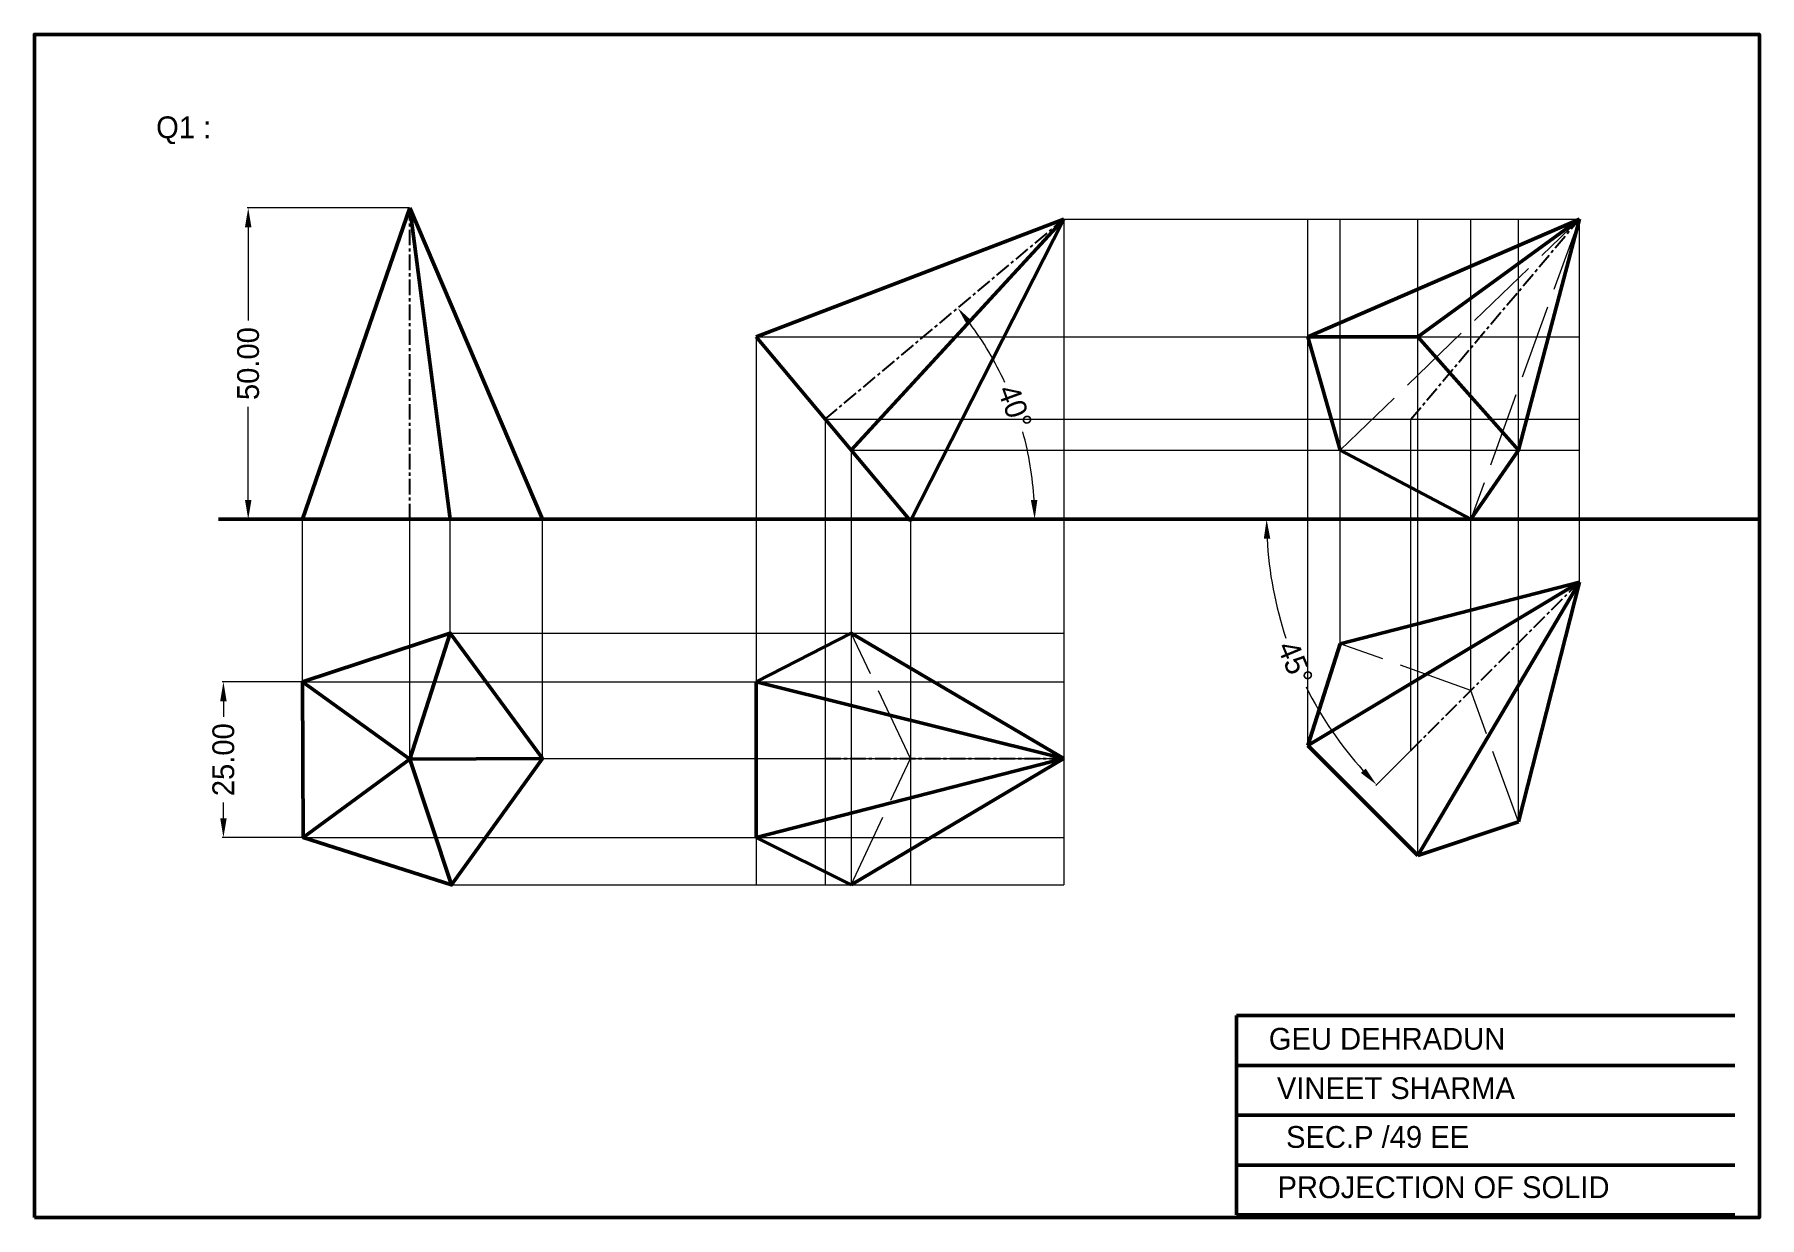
# Model space of a CAD drawing. Header units: millimetres. Extents: x 32 to 3196, y 55 to 542.
# Drawn here: x 32.3 to 309.3, y 325.6 to 515.6 of the extents above; entities that cross this region are included whole.
import ezdxf

# ---------------------------------------------------------------- set-up
doc = ezdxf.new("R2010")
doc.units = ezdxf.units.MM
doc.header["$MEASUREMENT"] = 0
doc.linetypes.add('ACAD_ISO02W100', pattern=[15, 12, -3])
doc.linetypes.add('CENTERX2', pattern=[4, 2.5, -0.5, 0.5, -0.5])
for name, color, linetype, lineweight in [('Layer1', 7, 'Continuous', 50), ('Layer2', 150, 'Continuous', 13), ('Layer4', 1, 'ACAD_ISO02W100', 13)]:
    doc.layers.add(name, color=color, linetype=linetype, lineweight=lineweight)
doc.layers.add('Layer3', color=7, linetype='CENTERX2')
doc.styles.get("Standard").update_dxf_attribs({"font": 'comicbd.ttf', "height": 3.5})
doc.dimstyles.get("Standard").update_dxf_attribs({"dimtxt": 3.5, "dimasz": 3.1, "dimexe": 0.18, "dimexo": 0.0625, "dimgap": 0.09, "dimtad": 0, "dimtoh": 1, "dimzin": 0, "dimdsep": 46, "dimtxsty": 'Standard', "dimcen": 0.09, "dimclrd": 4, "dimclre": 4, "dimclrt": 4, "dimadec": 0, "dimazin": 0, "dimtfac": 1, "dimtofl": 0, "dimtmove": 0, "dimatfit": 3, "dimfxl": 1, "dimtolj": 1, "dimtzin": 0, "dimlwd": 13, "dimlwe": 13, "dimarcsym": 0})

msp = doc.modelspace()

# ---------------------------------------------------------------- texts
at = {"layer": 'Layer1', "char_height": 3.5, "attachment_point": 1}
for s, width, insert in [('Q1 :', 22.93366, (51.874, 502.403)), ('GEU DEHRADUN', 74.81625, (230.551, 356.01)), ('VINEET SHARMA ', 73.52032, (231.847, 348.085)), ('SEC.P /49 EE', 76.11219, (233.317, 340.244)), ('PROJECTION OF SOLID ', 80, (231.951, 332.163))]:
    msp.add_mtext_dynamic_manual_height_columns(s, width=width, gutter_width=17.5, heights=[0], dxfattribs=dict(at, insert=insert))

# ---------------------------------------------------------------- blocks, each defined once
blk = doc.blocks.new('*D1')
at = {"layer": 'Defpoints', "color": 0, "transparency": 16777216}
for p in [(197.62, 485.89), (159.32, 453.75), (191.53, 449.87), (61.87, 437.7), (309.03, 437.7)]:
    blk.add_point(p, dxfattribs=at)
at = {"layer": 'Layer1', "color": 4, "linetype": 'Continuous', "lineweight": 13, "transparency": 16777216}
for start, end in [(24.5898, 36.6333), (3.3667, 15.4102)]:
    blk.add_arc((140.19, 437.7), 52.76, start, end, dxfattribs=at)
at = {"layer": 'Layer1', "color": 4, "transparency": 16777216}
for points in [[(182.12, 468.86), (182.93, 469.5), (180.61, 471.62)], [(193.38, 440.81), (192.34, 440.78), (192.95, 437.7)]]:
    blk.add_solid(points, dxfattribs=at)
at = {"layer": 'Layer1', "color": 4, "transparency": 16777216, "insert": (189.77, 455.75), "char_height": 3.5, "attachment_point": 5, "rotation": 290}
blk.add_mtext('\\A1;40°', dxfattribs=at)
blk = doc.blocks.new('*D2')
at = {"layer": 'Defpoints', "color": 0, "transparency": 16777216}
for p in [(61.87, 437.7), (309.03, 437.7), (280.41, 427.62), (232.24, 422.09), (253.33, 400.54)]:
    blk.add_point(p, dxfattribs=at)
at = {"layer": 'Layer1', "color": 4, "linetype": 'Continuous', "lineweight": 13, "transparency": 16777216}
blk.add_line((253.28, 400.5), (247.72, 394.93), dxfattribs=at)
for start, end in [(182.9459, 198.4848), (206.5152, 222.0541)]:
    blk.add_arc((290.49, 437.7), 60.3, start, end, dxfattribs=at)
at = {"layer": 'Layer1', "color": 4, "transparency": 16777216}
for points in [[(229.75, 434.59), (230.78, 434.61), (230.19, 437.7)], [(246.09, 397.67), (245.34, 396.95), (247.85, 395.06)]]:
    blk.add_solid(points, dxfattribs=at)
at = {"layer": 'Layer1', "color": 4, "transparency": 16777216, "insert": (234.78, 414.62), "char_height": 3.5, "attachment_point": 5, "rotation": 292.5}
blk.add_mtext('\\A1;45°', dxfattribs=at)
blk = doc.blocks.new('*D3')
at = {"layer": 'Defpoints', "color": 0, "transparency": 16777216}
for p in [(66.66, 487.7), (92.63, 487.7), (92.63, 437.7)]:
    blk.add_point(p, dxfattribs=at)
at = {"layer": 'Layer4', "color": 4, "linetype": 'Continuous', "lineweight": 13, "transparency": 16777216}
for p, q in [((92.57, 487.7), (66.48, 487.7)), ((66.66, 484.6), (66.66, 469.62)), ((66.66, 440.8), (66.66, 455.78)), ((92.57, 437.7), (66.48, 437.7))]:
    blk.add_line(p, q, dxfattribs=at)
at = {"layer": 'Layer4', "color": 4, "transparency": 16777216}
for points in [[(66.14, 484.6), (67.18, 484.6), (66.66, 487.7)], [(66.14, 440.8), (67.18, 440.8), (66.66, 437.7)]]:
    blk.add_solid(points, dxfattribs=at)
at = {"layer": 'Layer4', "color": 4, "transparency": 16777216, "insert": (66.66, 462.7), "char_height": 3.5, "attachment_point": 5, "rotation": 90}
blk.add_mtext('\\A1;50.00', dxfattribs=at)
blk = doc.blocks.new('*D4')
at = {"layer": 'Defpoints', "color": 0, "transparency": 16777216}
for p in [(62.68, 411.58), (75.36, 411.58), (75.5, 386.58)]:
    blk.add_point(p, dxfattribs=at)
at = {"layer": 'Layer4', "color": 4, "linetype": 'Continuous', "lineweight": 13, "transparency": 16777216}
for p, q in [((75.3, 411.58), (62.5, 411.58)), ((62.68, 408.48), (62.68, 405.95)), ((62.68, 389.68), (62.68, 392.2)), ((75.44, 386.58), (62.5, 386.58))]:
    blk.add_line(p, q, dxfattribs=at)
at = {"layer": 'Layer4', "color": 4, "transparency": 16777216}
for points in [[(62.16, 408.48), (63.2, 408.48), (62.68, 411.58)], [(62.16, 389.68), (63.2, 389.68), (62.68, 386.58)]]:
    blk.add_solid(points, dxfattribs=at)
at = {"layer": 'Layer4', "color": 4, "transparency": 16777216, "insert": (62.68, 399.08), "char_height": 3.5, "attachment_point": 5, "rotation": 90}
blk.add_mtext('\\A1;25.00', dxfattribs=at)

# ---------------------------------------------------------------- dimensions: what is measured, and where the dimension line sits
at = {"layer": 'Layer1'}
for base, line2, picture, middle in [((191.528, 449.868), ((159.317, 453.753), (197.619, 485.892)), '*D1', (189.768, 455.746)), ((232.243, 422.093), ((253.327, 400.539), (280.411, 427.623)), '*D2', (234.779, 414.624))]:
    dim = msp.add_angular_dim_2l(base=base, line1=((61.872, 437.7), (309.028, 437.7)), line2=line2, dimstyle='Standard', dxfattribs=at)
    dim.commit()
    dim.dimension.update_dxf_attribs({"geometry": picture, "text_midpoint": middle})
at = {"layer": 'Layer4'}
for base, p1, p2, picture, middle in [((66.661, 487.7), (92.635, 437.7), (92.635, 487.7), '*D3', (66.661, 462.7)), ((62.68, 411.576), (75.499, 386.576), (75.361, 411.576), '*D4', (62.68, 399.076))]:
    dim = msp.add_linear_dim(base=base, p1=p1, p2=p2, angle=90, dimstyle='Standard', dxfattribs=at)
    dim.commit()
    dim.dimension.update_dxf_attribs({"geometry": picture, "text_midpoint": middle})

# ---------------------------------------------------------------- linework, layer by layer
at = {"layer": 'Layer1'}
for p, q in [((75.361, 437.7), (92.635, 487.7)), ((92.635, 487.7), (113.901, 437.7)), ((99.094, 437.7), (92.635, 487.7)), ((148.214, 466.985), (197.619, 485.892)), ((163.469, 448.804), (197.619, 485.892)), ((197.619, 485.892), (172.987, 437.462)), ((236.788, 466.985), (280.411, 485.892)), ((254.465, 466.985), (280.411, 485.892)), ((280.411, 485.892), (270.622, 448.804)), ((148.214, 466.985), (172.987, 437.462)), ((242.02, 448.804), (236.788, 466.985)), ((236.788, 466.985), (254.465, 466.985)), ((254.465, 466.985), (270.622, 448.804)), ((262.993, 437.7), (242.02, 448.804)), ((270.622, 448.804), (262.993, 437.7)), ((61.872, 437.7), (309.028, 437.7)), ((75.361, 437.7), (113.901, 437.7)), ((280.411, 427.623), (236.788, 401.376)), ((242.02, 417.719), (280.411, 427.623)), ((254.465, 383.699), (280.411, 427.623)), ((280.411, 427.623), (270.622, 389.117)), ((92.635, 399.171), (99.094, 419.432)), ((148.214, 411.576), (163.469, 419.432)), ((163.469, 419.432), (197.619, 399.288)), ((236.788, 401.376), (242.02, 417.719)), ((75.361, 411.576), (92.635, 399.171)), ((148.214, 386.576), (148.214, 411.576)), ((197.619, 399.288), (148.214, 411.576)), ((75.499, 386.576), (92.635, 399.171)), ((92.635, 399.171), (113.901, 399.288)), ((92.635, 399.171), (99.318, 378.982)), ((148.214, 386.576), (197.619, 399.288)), ((197.619, 399.288), (163.469, 378.982)), ((254.465, 383.699), (236.788, 401.376)), ((270.622, 389.117), (254.465, 383.699)), ((163.469, 378.982), (148.214, 386.576)), ((225.367, 357.981), (305.367, 357.981)), ((225.367, 349.981), (225.367, 357.981)), ((225.367, 349.981), (305.367, 349.981)), ((225.367, 349.981), (225.367, 325.981)), ((225.367, 341.981), (305.367, 341.981)), ((225.367, 333.981), (305.367, 333.981)), ((225.367, 325.981), (305.367, 325.981))]:
    msp.add_line(p, q, dxfattribs=at)
for points in [[(32.342, 325.557), (309.342, 325.557), (309.342, 515.557), (32.342, 515.557)], [(113.901, 399.288), (99.094, 419.432), (75.361, 411.576), (75.499, 386.576), (99.318, 378.982)]]:
    msp.add_lwpolyline(points, close=True, dxfattribs=at)
at = {"layer": 'Layer2'}
for p, q in [((197.619, 485.892), (197.619, 378.982)), ((197.619, 485.892), (280.411, 485.892)), ((236.788, 401.376), (236.788, 485.892)), ((242.02, 417.719), (242.02, 485.892)), ((254.465, 383.699), (254.465, 485.892)), ((262.993, 410.205), (262.993, 485.892)), ((270.622, 389.117), (270.622, 485.892)), ((280.411, 427.623), (280.411, 485.892)), ((148.214, 466.985), (148.214, 378.982)), ((148.214, 466.985), (280.411, 466.985)), ((159.317, 453.753), (159.317, 378.982)), ((159.317, 453.753), (280.411, 453.753)), ((253.327, 400.539), (253.327, 453.753)), ((163.469, 448.804), (163.469, 378.982)), ((163.469, 448.804), (280.411, 448.804)), ((75.361, 411.576), (75.361, 437.7)), ((92.635, 399.171), (92.635, 437.7)), ((99.094, 419.432), (99.094, 437.7)), ((113.901, 399.288), (113.901, 437.7)), ((172.987, 437.462), (172.987, 378.982)), ((99.094, 419.432), (197.619, 419.432)), ((75.361, 411.576), (197.619, 411.576)), ((113.901, 399.288), (197.619, 399.288)), ((75.499, 386.576), (197.619, 386.576)), ((99.318, 378.982), (197.619, 378.982))]:
    msp.add_line(p, q, dxfattribs=at)
at = {"layer": 'Layer3'}
for p, q in [((92.635, 437.7), (92.635, 487.7)), ((159.317, 453.753), (197.619, 485.892)), ((253.327, 453.753), (280.411, 485.892)), ((253.327, 400.539), (280.411, 427.623)), ((159.317, 399.288), (197.619, 399.288))]:
    msp.add_line(p, q, dxfattribs=at)
at = {"layer": 'Layer4'}
for p, q in [((242.02, 448.804), (280.411, 485.892)), ((280.411, 485.892), (262.993, 437.7)), ((172.987, 399.288), (163.469, 419.432)), ((262.993, 410.205), (242.02, 417.719)), ((270.622, 389.117), (262.993, 410.205)), ((163.469, 378.982), (172.987, 399.288))]:
    msp.add_line(p, q, dxfattribs=at)

msp.set_redraw_order([(e.dxf.handle, doc.entitydb.next_handle()) for e in msp.query("TEXT MTEXT ATTDEF DIMENSION ARC_DIMENSION")])  # texts and dimensions are drawn at this point

doc.saveas('drawing.dxf')
